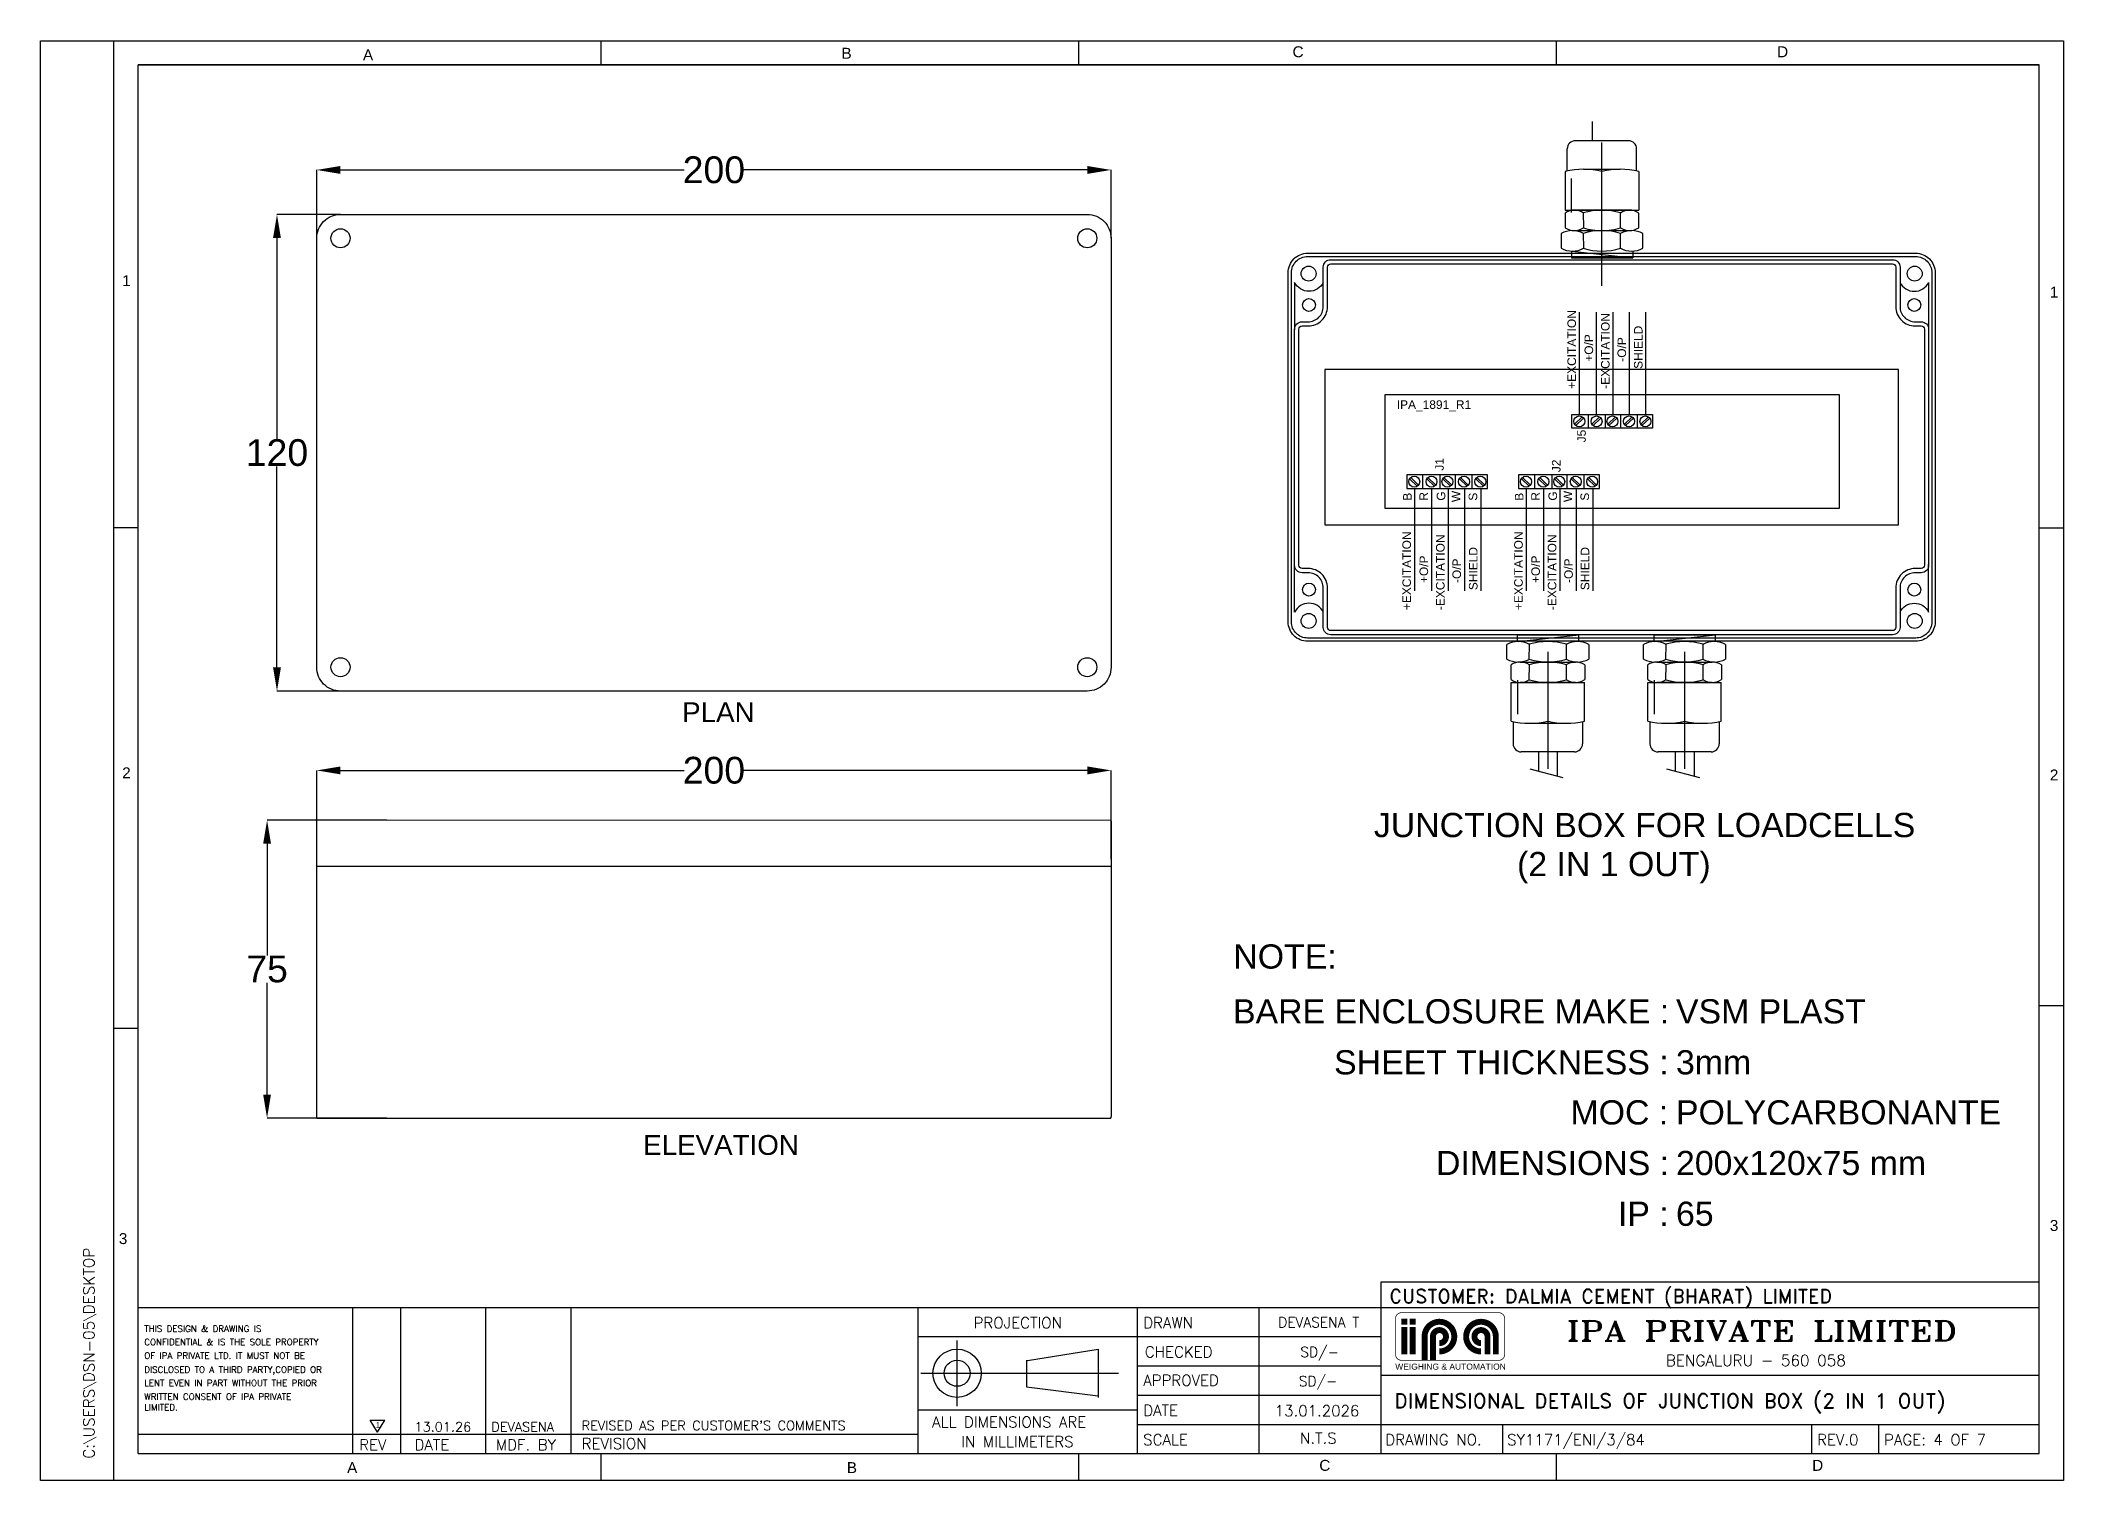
# Model space of a CAD drawing. Header units: inches. Extents: x 784 to 2184505, y 7 to 371504.
# Drawn here: x 543003 to 671514, y 102788 to 194290 of the extents above; entities that cross this region are included whole.
import ezdxf

# ---------------------------------------------------------------- set-up
doc = ezdxf.new("R2010")
doc.units = ezdxf.units.IN
doc.header["$MEASUREMENT"] = 0
doc.linetypes.add('ACAD_ISO02W100', pattern=[15, 12, -3])
doc.layers.add('Object', color=2, linetype='Continuous', lineweight=30)
doc.layers.add('SHEET', color=10, linetype='Continuous')
doc.styles.add('ROMANC', font='romanc.shx', dxfattribs={"height": 5})
doc.styles.add('ROMAND', font='romand', dxfattribs={"height": 3})
doc.styles.add('ROMANS', font='romans')
doc.styles.add('ROMANT', font='romant', dxfattribs={"width": 1.3, "height": 4})
doc.styles.get("Standard").update_dxf_attribs({"font": 'arial.ttf'})
doc.dimstyles.get("Standard").update_dxf_attribs({"dimtxt": 0.18, "dimasz": 0.18, "dimexe": 0.18, "dimexo": 0.0625, "dimgap": 0.09, "dimtad": 0, "dimtih": 1, "dimtoh": 1, "dimdec": 4, "dimzin": 0, "dimdsep": 46, "dimtxsty": 'Standard', "dimcen": 0.09, "dimadec": 0, "dimazin": 0, "dimtfac": 1, "dimtdec": 4, "dimtofl": 0, "dimtmove": 0, "dimatfit": 3, "dimfxl": 1, "dimtolj": 1, "dimtzin": 0, "dimarcsym": 0})

msp = doc.modelspace()

# ---------------------------------------------------------------- texts
for s, height, p in [('+EXCITATION', 543.2762308, (640543.75313, 172155.58396, 6066.45786)), ('-EXCITATION', 543.2762308, (642677.864, 172155.58396, 6066.45786)), ('SHIELD', 543.276231, (644770.18219, 173423.2285, 6066.45786)), ('+O/P', 543.276231, (641631.70491, 173875.95869, 6066.45786)), ('-O/P', 543.276231, (643724.02309, 173875.95869, 6066.45786)), ('J5', 543.276231, (641165.89127, 168753.78023, 6066.45786)), ('J1', 543.276231, (632142.60001, 166955.69846, 6066.45786)), ('J2', 543.276231, (639559.65971, 166857.35755, 6066.45786)), ('B', 543.27623, (630104.69772, 165048.28949, 6066.45786)), ('R', 543.27623, (631139.4876, 165048.28949, 6066.45786)), ('G', 543.27623, (632239.17466, 165048.28949, 6066.45786)), ('W', 543.27623, (633197.87572, 164957.74345, 6066.45786)), ('S', 543.27623, (634269.36716, 165048.28949, 6066.45786)), ('B', 543.27623, (637205.80726, 165048.28949, 6066.45786)), ('R', 543.27623, (638240.59713, 165048.28949, 6066.45786)), ('G', 543.27623, (639340.28419, 165048.28949, 6066.45786)), ('W', 543.27623, (640298.98525, 164957.74345, 6066.45786)), ('S', 543.27623, (641370.4767, 165048.28949, 6066.45786)), ('+EXCITATION', 543.2762308, (630060.32147, 158094.79325, 6066.45786)), ('-EXCITATION', 543.2762308, (632194.43234, 158094.79325, 6066.45786)), ('SHIELD', 543.276231, (634286.75053, 159362.43779, 6066.45786)), ('+EXCITATION', 543.2762308, (637161.431, 158094.79325, 6066.45786)), ('-EXCITATION', 543.2762308, (639295.54188, 158094.79325, 6066.45786)), ('SHIELD', 543.276231, (641387.86006, 159362.43779, 6066.45786)), ('+O/P', 543.276231, (631148.27325, 159815.16798, 6066.45786)), ('-O/P', 543.276231, (633240.59143, 159815.16798, 6066.45786)), ('+O/P', 543.276231, (638249.38278, 159815.16798, 6066.45786)), ('-O/P', 543.276231, (640341.70097, 159815.16798, 6066.45786))]:
    msp.add_text(s, height=height, rotation=90).set_placement(p)
msp.add_text('IPA_1891_R1', height=543.2762308).set_placement((629158.42812, 170880.74379, 12132.91572))
at = {"lineweight": 13}
for s, height, p in [('JUNCTION BOX FOR LOADCELLS', 1538.5292977, (627704.25148, 143668.36124, 6066.45786)), ('(2 IN 1 OUT)', 1538.5292977, (636800.41765, 141190.48672, 6066.45786)), ('NOTE:', 1538.529298, (618775.84599, 135316.73915, 6066.45786)), ('BARE ENCLOSURE MAKE : ', 1538.5292977, (618755.74654, 131832.83362, 6066.45786)), ('VSM PLAST', 1538.529298, (646894.98354, 131832.83362, 6066.45786)), ('SHEET THICKNESS :', 1538.5292977, (625176.40577, 128594.58809, 6066.45786)), ('3mm', 1538.529298, (646894.98354, 128594.58809, 6066.45786)), ('MOC :', 1538.529298, (640195.1652, 125412.17438, 6066.45786)), ('POLYCARBONANTE', 1538.5292977, (646894.98354, 125412.17438, 6066.45786)), ('DIMENSIONS :', 1538.5292977, (631652.89683, 122196.26158, 6066.45786)), ('200x120x75 mm', 1538.5292977, (646894.98354, 122196.26158, 6066.45786)), ('IP :', 1538.529298, (643210.08345, 118971.97401, 6066.45786)), ('65', 1538.529298, (646894.98354, 118971.97401, 6066.45786))]:
    msp.add_text(s, height=height, dxfattribs=at).set_placement(p)
at = {"color": 0}
for s, height, style, p in [('CUSTOMER: DALMIA CEMENT (BHARAT) LIMITED', 891.4686096, 'ROMAND', (628689.13816, 114053.89302, 9781.55083)), ('PROJECTION', 696.694092, 'ROMAND', (602275.81049, 112464.21941, 12132.91572)), ('DRAWN', 696.694092, 'ROMAND', (613053.89469, 112464.21941, 12132.91572)), ('DEVASENA T', 643.056664, 'ROMAND', (621626.53435, 112523.43066, 12132.91572)), ('THIS DESIGN & DRAWING IS', 403.693172, 'ROMANC', (549595.73227, 112231.64423, 12132.91572)), ('CONFIDENTIAL & IS THE SOLE PROPERTY', 403.693172, 'ROMANC', (549595.73227, 111382.85346, 12132.91572)), ('OF IPA PRIVATE LTD. IT MUST NOT BE ', 403.693172, 'ROMANC', (549595.73227, 110523.71158, 12132.91572)), ('CHECKED', 696.694092, 'ROMAND', (613159.01626, 110615.24661, 12132.91572)), ('SD/-', 643.056664, 'ROMAND', (623033.07827, 110636.68323, 12132.91572)), ('DISCLOSED TO A THIRD PARTY,COPIED OR', 403.693172, 'ROMANC', (549595.73227, 109633.51638, 12132.91572)), ('APPROVED', 696.694092, 'ROMAND', (613053.89469, 108809.34927, 12132.91572)), ('SD/-', 643.056664, 'ROMAND', (622934.40924, 108783.99626, 12132.91572)), ('WRITTEN CONSENT OF IPA PRIVATE ', 403.693172, 'ROMANC', (549595.73227, 107915.23262, 12132.91572)), ('LENT EVEN IN PART WITHOUT THE PRIOR ', 403.693172, 'ROMANC', (549595.73227, 108784.72561, 12132.91572)), ('DIMENSIONAL DETAILS OF JUNCTION BOX (2 IN 1 OUT)', 938.3880101, 'ROMAND', (628999.85761, 107389.21242, 12015.34748)), ('LIMITED.', 403.693172, 'ROMANC', (549595.73227, 107244.69967, 12132.91572)), ('ALL DIMENSIONS ARE ', 696.6940917, 'ROMAND', (599641.6646, 106161.05318, 12132.91572)), ('DATE', 696.694092, 'ROMAND', (613053.89469, 106895.10573, 12132.91572)), ('13.01.2026', 697.03662, 'ROMAND', (621406.07379, 106870.51931, 12132.91572)), ('REV', 696.694092, 'ROMAND', (563247.87456, 104710.48299, 12132.91572)), ('DATE', 696.694092, 'ROMAND', (566763.05057, 104710.48299, 12132.91572)), ('13.01.26', 600, 'ROMAND', (566763.05057, 105904.56735, 12132.91572)), ('DEVASENA', 600, 'ROMAND', (571642.65735, 105904.56735, 12132.91572)), ('MDF. BY', 696.694092, 'ROMAND', (571929.69686, 104710.48299, 12132.91572)), ("REVISED AS PER CUSTOMER'S COMMENTS", 600, 'ROMAND', (577382.5595, 105980.76294, 12132.91572)), ('REVISION', 696.694092, 'ROMAND', (577382.5595, 104786.67858, 12132.91572)), ('IN MILLIMETERS', 696.6940917, 'ROMAND', (601493.16952, 104912.1286, 12132.91572)), ('SCALE', 696.694092, 'ROMAND', (613053.89469, 105033.57115, 12132.91572)), ('N.T.S', 696.694092, 'ROMAND', (623011.68965, 105131.93335, 12132.91572)), ('DRAWING NO.', 696.6940917, 'ROMAND', (628429.43556, 105032.81576, 12132.91572)), ('SY1171/ENI/3/84', 696.6940917, 'ROMAND', (636170.48102, 105032.81576, 12132.91572)), ('REV.0', 696.694092, 'ROMAND', (655862.20941, 105032.81576, 12132.91572)), ('PAGE: 4 OF 7', 696.6940917, 'ROMAND', (660112.04713, 105032.81576, 12132.91572))]:
    msp.add_text(s, height=height, dxfattribs=dict(at, style=style)).set_placement(p)
at = {"color": 4, "style": 'ROMANT', "width": 1.3}
msp.add_text('IPA PRIVATE LIMITED', height=1258.2536029, dxfattribs=at).set_placement((639945.35675, 111672.49081, 424861.84625))
at = {"color": 4, "style": 'ROMAND'}
msp.add_text('BENGALURU - 560 058', height=707.7676516, dxfattribs=at).set_placement((646249.67973, 110064.65234, 424861.84625))
at = {"layer": 'Object', "linetype": 'Continuous', "lineweight": 20}
for s, p in [('PLAN', (583763.77318, 150979.62469, 6066.45786)), ('ELEVATION', (581287.46945, 123480.12131, 6066.45786))]:
    msp.add_text(s, height=1261.626229, dxfattribs=at).set_placement(p)
at = {"layer": 'Object', "color": 7, "insert": (625325.8997, 110219.53637), "char_height": 385.1902062, "width": 14498.5023624, "attachment_point": 1, "style": 'ROMANS'}
msp.add_mtext('\\pxqc;{\\fArial|b0|i0|c0|p0;\\C4;WEIGHING & AUTOMATION}', dxfattribs=at)
at = {"layer": 'SHEET', "color": 0, "linetype": 'Continuous'}
for s, height, p in [('A', 696.69409, (563488.25063, 193027.87012, 12132.91572)), ('B', 696.69409, (593884.022, 193124.57717, 12132.91572)), ('C', 696.69409, (622537.3608, 193221.28444, 12132.91572)), ('D', 696.69409, (653320.33944, 193221.28444, 12132.91572)), ('1', 696.69409, (548190.29954, 178679.01395, 12132.91572)), ('1', 696.69409, (670642.72248, 177952.35082, 12132.91572)), ('2', 696.69409, (548190.29954, 147406.75106, 12132.91572)), ('2', 696.69409, (670642.72248, 147270.13033, 12132.91572)), ('3', 696.69409, (547980.21339, 117813.53564, 12132.91572)), ('3', 696.69409, (670642.72248, 118647.1194, 12132.91572)), ('1', 350, (564304.40168, 106149.59631, 12132.91572)), ('C', 696.69409, (624235.9021, 103405.4061, 12132.91572)), ('D', 696.69409, (655545.85957, 103405.40566, 12132.91572)), ('A', 696.69409, (562481.7008, 103261.26125, 12132.91572)), ('B', 696.69409, (594224.5146, 103261.26125, 12132.91572))]:
    msp.add_text(s, height=height, dxfattribs=at).set_placement(p)
at = {"layer": 'SHEET', "color": 124, "linetype": 'Continuous', "style": 'ROMAND'}
msp.add_text('C:\\USERS\\DSN-05\\DESKTOP', height=704.430188, rotation=90, dxfattribs=at).set_placement((546431.78402, 104176.97022, 12132.91572))

# ---------------------------------------------------------------- blocks, each defined once
blk = doc.blocks.new('*D63')
at = {"color": 0, "lineweight": -2}
for p, q in [((560548, 181717), (560548, 186063)), ((611013, 181717), (611013, 186063))]:
    blk.add_line(p, q, dxfattribs=at)
at = {"color": 0}
for p, q in [((562048, 186062), (583891, 186062)), ((609513, 186062), (587670, 186062))]:
    blk.add_line(p, q, dxfattribs=at)
for points in [[(562048, 186312), (562048, 185812), (560548, 186062)], [(609513, 185812), (609513, 186312), (611013, 186062)]]:
    blk.add_solid(points, dxfattribs=at)
at = {"layer": 'Defpoints', "color": 0}
for p in [(611013, 186062), (560548, 181717), (611013, 181717)]:
    blk.add_point(p, dxfattribs=at)
at = {"color": 0, "lineweight": 13, "insert": (585781, 186062), "char_height": 1700, "attachment_point": 5}
blk.add_mtext('\\A1;200', dxfattribs=at)
blk = doc.blocks.new('*D64')
at = {"color": 0, "lineweight": -2}
for p, q in [((562062, 183231), (558028, 183231)), ((562062, 152952), (558028, 152952))]:
    blk.add_line(p, q, dxfattribs=at)
at = {"color": 0}
for p, q in [((558028, 181731), (558028, 168960)), ((558028, 154452), (558028, 167224))]:
    blk.add_line(p, q, dxfattribs=at)
for points in [[(558278, 181731), (557778, 181731), (558028, 183231)], [(557778, 154452), (558278, 154452), (558028, 152952)]]:
    blk.add_solid(points, dxfattribs=at)
at = {"layer": 'Defpoints', "color": 0}
for p in [(562062, 183231), (558028, 152952), (562062, 152952)]:
    blk.add_point(p, dxfattribs=at)
at = {"color": 0, "lineweight": 13, "insert": (558028, 168092), "char_height": 1700, "attachment_point": 5}
blk.add_mtext('\\A1;120', dxfattribs=at)
blk = doc.blocks.new('*D65')
at = {"color": 0, "lineweight": -2}
for p, q in [((560548, 142274), (560548, 147909)), ((611013, 142274), (611013, 147909))]:
    blk.add_line(p, q, dxfattribs=at)
at = {"color": 0}
for p, q in [((562048, 147909), (583891, 147909)), ((609513, 147909), (587670, 147909))]:
    blk.add_line(p, q, dxfattribs=at)
for points in [[(562048, 148159), (562048, 147659), (560548, 147909)], [(609513, 147659), (609513, 148159), (611013, 147909)]]:
    blk.add_solid(points, dxfattribs=at)
at = {"layer": 'Defpoints', "color": 0}
for p in [(611013, 147909), (560548, 142274), (611013, 142274)]:
    blk.add_point(p, dxfattribs=at)
at = {"color": 0, "lineweight": 13, "insert": (585781, 147909), "char_height": 1700, "attachment_point": 5}
blk.add_mtext('\\A1;200', dxfattribs=at)
blk = doc.blocks.new('*D66')
at = {"color": 0, "lineweight": -2}
for p, q in [((565000, 144747), (557396, 144747)), ((565000, 125817), (557396, 125817))]:
    blk.add_line(p, q, dxfattribs=at)
at = {"color": 0}
for p, q in [((557397, 143247), (557397, 136147)), ((557397, 127317), (557397, 134417))]:
    blk.add_line(p, q, dxfattribs=at)
for points in [[(557647, 143247), (557147, 143247), (557397, 144747)], [(557147, 127317), (557647, 127317), (557397, 125817)]]:
    blk.add_solid(points, dxfattribs=at)
at = {"layer": 'Defpoints', "color": 0}
for p in [(565000, 144747), (557397, 125817), (565000, 125817)]:
    blk.add_point(p, dxfattribs=at)
at = {"color": 0, "lineweight": 13, "insert": (557397, 135282), "char_height": 1700, "attachment_point": 5}
blk.add_mtext('\\A1;75', dxfattribs=at)

# ---------------------------------------------------------------- dimensions: what is measured, and where the dimension line sits
at = {"lineweight": 13}
dim = msp.add_linear_dim(base=(611013.21302, 186062.35647, 6066.45786), p1=(560548.16386, 181717.32358, 6066.45786), p2=(611013.21302, 181717.32358, 6066.45786), text='200', dimstyle='Standard', override={"dimscale": 2, "dimtxt": 850, "dimasz": 750, "dimlwd": 65535}, dxfattribs=at)
dim.commit()
dim.dimension.update_dxf_attribs({"geometry": '*D63', "text_midpoint": (585780.68844, 186062.35647, 6066.45786), "dimtype": 160})
dim = msp.add_linear_dim(base=(558027.95839, 152952.24556, 6066.45786), p1=(562062.11533, 183231.27506, 6066.45786), p2=(562062.11533, 152952.24556, 6066.45786), angle=90, text='120', dimstyle='Standard', override={"dimscale": 2, "dimtxt": 850, "dimasz": 750, "dimlwd": 65535}, dxfattribs=at)
dim.commit()
dim.dimension.update_dxf_attribs({"geometry": '*D64', "text_midpoint": (558027.95839, 168091.76031, 6066.45786), "dimtype": 160})
dim = msp.add_linear_dim(base=(611013.21302, 147908.77308, 6066.45786), p1=(560548.16386, 142273.84238, 6066.45786), p2=(611013.21302, 142273.84238, 6066.45786), text='200', dimstyle='Standard', override={"dimscale": 2, "dimtxt": 850, "dimasz": 750, "dimlwd": 65535}, dxfattribs=at)
dim.commit()
dim.dimension.update_dxf_attribs({"geometry": '*D65', "text_midpoint": (585780.68844, 147908.77308, 6066.45786)})
dim = msp.add_linear_dim(base=(557396.56427, 125816.66196, 6066.45786), p1=(564999.62874, 144747.34746, 6066.45786), p2=(564999.62874, 125816.66196, 6066.45786), angle=90, text='75', dimstyle='Standard', override={"dimscale": 2, "dimtxt": 850, "dimasz": 750, "dimlwd": 65535}, dxfattribs=at)
dim.commit()
dim.dimension.update_dxf_attribs({"geometry": '*D66', "text_midpoint": (557396.56427, 135282.00471, 6066.45786)})

# ---------------------------------------------------------------- linework, layer by layer
at = {"color": 7, "linetype": 'ACAD_ISO02W100'}
for p, q in [((641590.75208, 187918.65546, 16793097.52111), (641590.75208, 189138.13504, 16793097.52111)), ((638755.68165, 155440.17867, 6066.45786), (638755.68165, 148016.22239, 6066.45786)), ((647440.14669, 155440.17867, 6066.45786), (647440.14669, 148016.22239, 6066.45786)), ((638154.37302, 149086.26683, 6066.45786), (638154.37302, 147866.78725, 6066.45786)), ((639356.99029, 149086.26683, 6066.45786), (639356.99029, 147557.77422, 6066.45786)), ((646838.83806, 149086.26683, 6066.45786), (646838.83806, 147866.78725, 6066.45786)), ((648041.45533, 149086.26683, 6066.45786), (648041.45533, 147557.77422, 6066.45786))]:
    msp.add_line(p, q, dxfattribs=at)
at = {"color": 7}
for p, q in [((643877.78215, 187918.65546, 16793097.52111), (640506.33927, 187918.65546, 16793097.52111)), ((642192.06071, 178701.32639, 16793097.52111), (642192.06071, 187805.33977, 16793097.52111)), ((639987.60745, 186000.89772, 16793097.52111), (639987.60745, 187399.92364, 16793097.52111)), ((644396.51397, 186000.89772, 16793097.52111), (644396.51397, 187399.92364, 16793097.52111)), ((639857.9245, 185973.41114, 16793097.52111), (639857.9245, 183508.17452, 16793097.52111)), ((639857.9245, 185973.41114, 16793097.52111), (639857.9245, 183508.17452, 16793097.52111)), ((640258.48785, 183354.53415, 16793097.52111), (640258.48785, 185524.35437, 16793097.52111)), ((641024.91412, 186103.09409, 16793097.52111), (643359.2073, 186103.09409, 16793097.52111)), ((641024.91412, 186103.09409, 16793097.52111), (643359.2073, 186103.09409, 16793097.52111)), ((644526.19692, 185973.41114, 16793097.52111), (644526.19692, 183508.17452, 16793097.52111)), ((644526.19692, 185973.41114, 16793097.52111), (644526.19692, 183508.17452, 16793097.52111)), ((639852.43755, 183322.26968, 16793097.52111), (639852.43755, 182393.6965, 16793097.52111)), ((639857.9245, 183508.17452, 16793097.52111), (644526.19692, 183508.17452, 16793097.52111)), ((639857.9245, 183508.17452, 16793097.52111), (644526.19692, 183508.17452, 16793097.52111)), ((642192.06071, 183508.17452, 16793097.52111), (640437.34334, 183508.17452, 16793097.52111)), ((641008.8441, 183331.58737, 16793097.52111), (641022.24913, 182393.6965, 16793097.52111)), ((643946.77808, 183508.17452, 16793097.52111), (642192.06071, 183508.17452, 16793097.52111)), ((643361.87229, 182380.31176, 16793097.52111), (643361.87229, 183335.65442, 16793097.52111)), ((644531.68387, 182393.6965, 16793097.52111), (644531.68387, 183322.26968, 16793097.52111)), ((639593.07164, 182021.88681, 16793097.52111), (639593.07164, 181093.31364, 16793097.52111)), ((640437.34334, 182207.79166, 16793097.52111), (643946.77808, 182207.79166, 16793097.52111)), ((641008.8441, 182031.2045, 16793097.52111), (641022.24913, 181093.31364, 16793097.52111)), ((643361.87229, 181079.92889, 16793097.52111), (643361.87229, 182035.27156, 16793097.52111)), ((644791.04978, 181093.31364, 16793097.52111), (644791.04978, 182021.88681, 16793097.52111)), ((640258.48785, 180923.3218, 16793097.52111), (640258.48785, 180479.75619, 16793097.52111)), ((640258.48785, 180479.75619, 16793097.52111), (644154.33056, 180479.75619, 16793097.52111)), ((640307.66038, 180907.4088, 16793097.52111), (644154.33056, 180479.75619, 16793097.52111)), ((644154.33056, 180909.47788, 16793097.52111), (644154.33056, 180479.75619, 16793097.52111)), ((636156.69259, 154983.03548, 6066.45786), (636156.69259, 155911.60865, 6066.45786)), ((636822.1088, 156081.60049, 6066.45786), (636822.1088, 156525.1661, 6066.45786)), ((636822.1088, 156525.1661, 6066.45786), (640717.9515, 156525.1661, 6066.45786)), ((636871.28133, 156097.5135, 6066.45786), (640717.9515, 156525.1661, 6066.45786)), ((637572.46504, 154973.71779, 6066.45786), (637585.87007, 155911.60865, 6066.45786)), ((639925.49323, 155924.9934, 6066.45786), (639925.49323, 154969.65073, 6066.45786)), ((640717.9515, 156095.44441, 6066.45786), (640717.9515, 156525.1661, 6066.45786)), ((641354.67072, 155911.60865, 6066.45786), (641354.67072, 154983.03548, 6066.45786)), ((644841.15763, 154983.03548, 6066.45786), (644841.15763, 155911.60865, 6066.45786)), ((645506.57384, 156081.60049, 6066.45786), (645506.57384, 156525.1661, 6066.45786)), ((645506.57384, 156525.1661, 6066.45786), (649402.41654, 156525.1661, 6066.45786)), ((645555.74637, 156097.5135, 6066.45786), (649402.41654, 156525.1661, 6066.45786)), ((646256.93009, 154973.71779, 6066.45786), (646270.33512, 155911.60865, 6066.45786)), ((648609.95827, 155924.9934, 6066.45786), (648609.95827, 154969.65073, 6066.45786)), ((649402.41654, 156095.44441, 6066.45786), (649402.41654, 156525.1661, 6066.45786)), ((650039.13576, 155911.60865, 6066.45786), (650039.13576, 154983.03548, 6066.45786)), ((636416.0585, 153682.65262, 6066.45786), (636416.0585, 154611.22579, 6066.45786)), ((637000.96429, 154797.13063, 6066.45786), (640510.39902, 154797.13063, 6066.45786)), ((637000.96429, 154797.13063, 6066.45786), (640510.39902, 154797.13063, 6066.45786)), ((637000.96429, 154797.13063, 6066.45786), (640510.39902, 154797.13063, 6066.45786)), ((637000.96429, 154797.13063, 6066.45786), (640510.39902, 154797.13063, 6066.45786)), ((637572.46504, 153673.33493, 6066.45786), (637585.87007, 154611.22579, 6066.45786)), ((639925.49323, 154624.61054, 6066.45786), (639925.49323, 153669.26787, 6066.45786)), ((641095.30481, 154611.22579, 6066.45786), (641095.30481, 153682.65262, 6066.45786)), ((645100.52354, 153682.65262, 6066.45786), (645100.52354, 154611.22579, 6066.45786)), ((645685.42933, 154797.13063, 6066.45786), (649194.86406, 154797.13063, 6066.45786)), ((645685.42933, 154797.13063, 6066.45786), (649194.86406, 154797.13063, 6066.45786)), ((645685.42933, 154797.13063, 6066.45786), (649194.86406, 154797.13063, 6066.45786)), ((645685.42933, 154797.13063, 6066.45786), (649194.86406, 154797.13063, 6066.45786)), ((646256.93009, 153673.33493, 6066.45786), (646270.33512, 154611.22579, 6066.45786)), ((648609.95827, 154624.61054, 6066.45786), (648609.95827, 153669.26787, 6066.45786)), ((649779.76985, 154611.22579, 6066.45786), (649779.76985, 153682.65262, 6066.45786)), ((636421.54544, 151031.51115, 6066.45786), (636421.54544, 153496.74777, 6066.45786)), ((636421.54544, 151031.51115, 6066.45786), (636421.54544, 153496.74777, 6066.45786)), ((636421.54544, 153496.74777, 6066.45786), (641089.81787, 153496.74777, 6066.45786)), ((636421.54544, 153496.74777, 6066.45786), (641089.81787, 153496.74777, 6066.45786)), ((636822.1088, 153650.38814, 6066.45786), (636822.1088, 151480.56792, 6066.45786)), ((638755.68165, 153496.74777, 6066.45786), (637000.96429, 153496.74777, 6066.45786)), ((640510.39902, 153496.74777, 6066.45786), (638755.68165, 153496.74777, 6066.45786)), ((641089.81787, 151031.51115, 6066.45786), (641089.81787, 153496.74777, 6066.45786)), ((641089.81787, 151031.51115, 6066.45786), (641089.81787, 153496.74777, 6066.45786)), ((645106.01048, 151031.51115, 6066.45786), (645106.01048, 153496.74777, 6066.45786)), ((645106.01048, 151031.51115, 6066.45786), (645106.01048, 153496.74777, 6066.45786)), ((645106.01048, 153496.74777, 6066.45786), (649774.28291, 153496.74777, 6066.45786)), ((645106.01048, 153496.74777, 6066.45786), (649774.28291, 153496.74777, 6066.45786)), ((645506.57384, 153650.38814, 6066.45786), (645506.57384, 151480.56792, 6066.45786)), ((647440.14669, 153496.74777, 6066.45786), (645685.42933, 153496.74777, 6066.45786)), ((649194.86406, 153496.74777, 6066.45786), (647440.14669, 153496.74777, 6066.45786)), ((649774.28291, 151031.51115, 6066.45786), (649774.28291, 153496.74777, 6066.45786)), ((649774.28291, 151031.51115, 6066.45786), (649774.28291, 153496.74777, 6066.45786)), ((636551.2284, 151004.02457, 6066.45786), (636551.2284, 149604.99865, 6066.45786)), ((637588.53506, 150901.8282, 6066.45786), (639922.82825, 150901.8282, 6066.45786)), ((637588.53506, 150901.8282, 6066.45786), (639922.82825, 150901.8282, 6066.45786)), ((640960.13491, 151004.02457, 6066.45786), (640960.13491, 149604.99865, 6066.45786)), ((645235.69344, 151004.02457, 6066.45786), (645235.69344, 149604.99865, 6066.45786)), ((646273.0001, 150901.8282, 6066.45786), (648607.29329, 150901.8282, 6066.45786)), ((646273.0001, 150901.8282, 6066.45786), (648607.29329, 150901.8282, 6066.45786)), ((649644.59996, 151004.02457, 6066.45786), (649644.59996, 149604.99865, 6066.45786)), ((640441.4031, 149086.26683, 6066.45786), (637069.96022, 149086.26683, 6066.45786)), ((649125.86814, 149086.26683, 6066.45786), (645754.42526, 149086.26683, 6066.45786)), ((637609.95155, 148006.67659, 6066.45786), (639714.52867, 147465.90457, 6066.45786)), ((646294.41659, 148006.67659, 6066.45786), (648398.99371, 147465.90457, 6066.45786))]:
    msp.add_line(p, q, dxfattribs=at)
for p, q in [((640763.69636, 170518.5347, 6066.45786), (640763.69636, 177017.38773, 6066.45786)), ((641851.64813, 170518.5347, 6066.45786), (641851.64813, 177017.38773, 6066.45786)), ((642897.80723, 170518.5347, 6066.45786), (642897.80723, 177017.38773, 6066.45786)), ((643943.96632, 170518.5347, 6066.45786), (643943.96632, 177017.38773, 6066.45786)), ((644990.12541, 170518.5347, 6066.45786), (644990.12541, 177017.38773, 6066.45786)), ((628414.50878, 164555.80811, 6066.45786), (628414.50878, 171784.95537, 6066.45786)), ((628414.50878, 171784.95537, 6066.45786), (657271.20422, 171784.95537, 6066.45786)), ((657271.20422, 171784.95537, 6066.45786), (657271.20422, 164555.80811, 6066.45786)), ((640272.07904, 170518.5347, 6066.45786), (645413.63396, 170518.5347, 6066.45786)), ((640272.07904, 169653.15381, 6066.45786), (640272.07904, 170518.5347, 6066.45786)), ((645413.63396, 169653.15381, 6066.45786), (640272.07904, 169653.15381, 6066.45786)), ((640944.67224, 170375.19718, 6066.45786), (640456.68877, 169899.75956, 6066.45786)), ((641027.58382, 170298.77838, 6066.45786), (640530.92265, 169814.88615, 6066.45786)), ((641306.86892, 170518.5347, 6066.45786), (641306.86892, 169653.15381, 6066.45786)), ((642039.76962, 170375.19718, 6066.45786), (641551.78615, 169899.75956, 6066.45786)), ((642122.6812, 170298.77838, 6066.45786), (641626.02003, 169814.88615, 6066.45786)), ((642406.55597, 170518.5347, 6066.45786), (642406.55597, 169653.15381, 6066.45786)), ((643051.69826, 170375.19718, 6066.45786), (642563.71479, 169899.75956, 6066.45786)), ((643134.60984, 170298.77838, 6066.45786), (642637.94867, 169814.88615, 6066.45786)), ((643365.25704, 170518.5347, 6066.45786), (643365.25704, 169653.15381, 6066.45786)), ((644105.20863, 170375.19718, 6066.45786), (643617.22516, 169899.75956, 6066.45786)), ((644188.1202, 170298.77838, 6066.45786), (643691.45903, 169814.88615, 6066.45786)), ((644436.74848, 170518.5347, 6066.45786), (644436.74848, 169653.15381, 6066.45786)), ((645144.86018, 170375.19718, 6066.45786), (644656.87671, 169899.75956, 6066.45786)), ((645227.77175, 170298.77838, 6066.45786), (644731.11059, 169814.88615, 6066.45786)), ((645413.63396, 170518.5347, 6066.45786), (645413.63396, 169653.15381, 6066.45786)), ((634930.2023, 166687.60967, 6066.45786), (629788.64738, 166687.60967, 6066.45786)), ((629788.64738, 166687.60967, 6066.45786), (629788.64738, 165822.22878, 6066.45786)), ((629788.64738, 165822.22878, 6066.45786), (634930.2023, 165822.22878, 6066.45786)), ((630461.24058, 165965.56629, 6066.45786), (629973.25711, 166441.00392, 6066.45786)), ((630544.15216, 166041.9851, 6066.45786), (630047.49099, 166525.87732, 6066.45786)), ((630280.26469, 165822.22878, 6066.45786), (630280.26469, 159323.37575, 6066.45786)), ((630823.43726, 165822.22878, 6066.45786), (630823.43726, 166687.60967, 6066.45786)), ((631556.33796, 165965.56629, 6066.45786), (631068.35449, 166441.00392, 6066.45786)), ((631639.24954, 166041.9851, 6066.45786), (631142.58837, 166525.87732, 6066.45786)), ((631368.21647, 165822.22878, 6066.45786), (631368.21647, 159323.37575, 6066.45786)), ((631923.12431, 165822.22878, 6066.45786), (631923.12431, 166687.60967, 6066.45786)), ((632568.2666, 165965.56629, 6066.45786), (632080.28313, 166441.00392, 6066.45786)), ((632651.17818, 166041.9851, 6066.45786), (632154.51701, 166525.87732, 6066.45786)), ((632414.37557, 165822.22878, 6066.45786), (632414.37557, 159323.37575, 6066.45786)), ((632881.82538, 165822.22878, 6066.45786), (632881.82538, 166687.60967, 6066.45786)), ((633621.77697, 165965.56629, 6066.45786), (633133.7935, 166441.00392, 6066.45786)), ((633704.68854, 166041.9851, 6066.45786), (633208.02737, 166525.87732, 6066.45786)), ((633460.53466, 165822.22878, 6066.45786), (633460.53466, 159323.37575, 6066.45786)), ((633953.31682, 165822.22878, 6066.45786), (633953.31682, 166687.60967, 6066.45786)), ((634661.42852, 165965.56629, 6066.45786), (634173.44505, 166441.00392, 6066.45786)), ((634744.34009, 166041.9851, 6066.45786), (634247.67893, 166525.87732, 6066.45786)), ((634506.69375, 165822.22878, 6066.45786), (634506.69375, 159323.37575, 6066.45786)), ((634930.2023, 165822.22878, 6066.45786), (634930.2023, 166687.60967, 6066.45786)), ((642031.31183, 166687.60967, 6066.45786), (636889.75692, 166687.60967, 6066.45786)), ((636889.75692, 166687.60967, 6066.45786), (636889.75692, 165822.22878, 6066.45786)), ((636889.75692, 165822.22878, 6066.45786), (642031.31183, 165822.22878, 6066.45786)), ((637562.35012, 165965.56629, 6066.45786), (637074.36665, 166441.00392, 6066.45786)), ((637645.2617, 166041.9851, 6066.45786), (637148.60053, 166525.87732, 6066.45786)), ((637381.37423, 165822.22878, 6066.45786), (637381.37423, 159323.37575, 6066.45786)), ((637924.54679, 165822.22878, 6066.45786), (637924.54679, 166687.60967, 6066.45786)), ((638657.4475, 165965.56629, 6066.45786), (638169.46403, 166441.00392, 6066.45786)), ((638740.35908, 166041.9851, 6066.45786), (638243.69791, 166525.87732, 6066.45786)), ((638469.32601, 165822.22878, 6066.45786), (638469.32601, 159323.37575, 6066.45786)), ((639024.23385, 165822.22878, 6066.45786), (639024.23385, 166687.60967, 6066.45786)), ((639669.37614, 165965.56629, 6066.45786), (639181.39266, 166441.00392, 6066.45786)), ((639752.28771, 166041.9851, 6066.45786), (639255.62654, 166525.87732, 6066.45786)), ((639515.4851, 165822.22878, 6066.45786), (639515.4851, 159323.37575, 6066.45786)), ((639982.93491, 165822.22878, 6066.45786), (639982.93491, 166687.60967, 6066.45786)), ((640722.8865, 165965.56629, 6066.45786), (640234.90303, 166441.00392, 6066.45786)), ((640805.79808, 166041.9851, 6066.45786), (640309.13691, 166525.87732, 6066.45786)), ((640561.6442, 165822.22878, 6066.45786), (640561.6442, 159323.37575, 6066.45786)), ((641054.42636, 165822.22878, 6066.45786), (641054.42636, 166687.60967, 6066.45786)), ((641762.53805, 165965.56629, 6066.45786), (641274.55458, 166441.00392, 6066.45786)), ((641845.44963, 166041.9851, 6066.45786), (641348.78846, 166525.87732, 6066.45786)), ((641607.80329, 165822.22878, 6066.45786), (641607.80329, 159323.37575, 6066.45786)), ((642031.31183, 165822.22878, 6066.45786), (642031.31183, 166687.60967, 6066.45786)), ((657271.20422, 164555.80811, 6066.45786), (628414.50878, 164555.80811, 6066.45786)), ((560548.16386, 141826.26315, 6066.45786), (611013.21302, 141826.26315, 6066.45786)), ((560568.98033, 125816.66196, 6066.45786), (610992.39655, 125816.66196, 6066.45786)), ((563956.06878, 106631.56091), (564875.49221, 106631.56091)), ((564415.7805, 105857.89974), (563956.06878, 106631.56091)), ((564415.7805, 105857.89974), (564875.49221, 106631.56091))]:
    msp.add_line(p, q)
at = {"lineweight": 13}
msp.add_line((560561.35412, 144747.34746, 6066.45786), (611000.02276, 144747.34746, 6066.45786), dxfattribs=at)
at = {"color": 0}
for p, q in [((601230.15731, 107519.95324, 12132.91572), (601230.15731, 111687.68146, 12132.91572)), ((610188.16424, 111113.39918, 12132.91572), (605711.4579, 110394.15244, 12132.91572)), ((610188.04223, 111139.18754, 12132.91572), (610188.04223, 108071.23494, 12132.91572)), ((598931.55099, 109605.21124, 12132.91572), (611485.11213, 109605.21124, 12132.91572)), ((605648.72461, 110432.57455, 12132.91572), (605648.72461, 108733.84345, 12132.91572)), ((605648.72461, 108733.84345, 12132.91572), (610188.04223, 108173.90443, 12132.91572))]:
    msp.add_line(p, q, dxfattribs=at)
at = {"elevation": 6066.45786}
for points in [[(560548.16386, 168091.76031), (560548.16386, 181717.32358, -0.4142135624), (562062.11533, 183231.27506), (585780.68844, 183231.27506), (609499.26155, 183231.27506, -0.4142135624), (611013.21302, 181717.32358), (611013.21302, 168091.76031), (611013.21302, 154466.19703, -0.4142135624), (609499.26155, 152952.24556), (585780.68844, 152952.24556), (562062.11533, 152952.24556, -0.4142135624), (560548.16386, 154466.19703)], [(663355.18392, 168442.19325), (663355.18392, 157347.03004, -0.4142135624), (662122.38801, 156114.23413), (642808.5854, 156114.23413), (623494.78278, 156114.23413, -0.4142135624), (622261.98687, 157347.03004), (622261.98687, 168442.19325), (622261.98687, 179537.35645, -0.4142135624), (623494.78278, 180770.15237), (642808.5854, 180770.15237), (662122.38801, 180770.15237, -0.4142135624), (663355.18392, 179537.35645)], [(663149.71794, 168442.19325), (663149.71794, 157347.03004, -0.4142135624), (662122.38801, 156319.70012), (642808.5854, 156319.70012), (623494.78278, 156319.70012, -0.4142135624), (622467.45286, 157347.03004), (622467.45286, 168442.19325), (622467.45286, 179537.35645, -0.4142135624), (623494.78278, 180564.68638), (642808.5854, 180564.68638), (662122.38801, 180564.68638, -0.4142135624), (663149.71794, 179537.35645)], [(662944.25195, 168442.19325), (662944.25195, 160942.68479, -0.4142135624), (662471.68019, 160470.11302), (662091.56812, 160470.11302, 0.4142135624), (661125.87798, 159504.42289), (661125.87798, 156997.73787, -0.4142135624), (660653.30622, 156525.1661), (642808.5854, 156525.1661), (624963.86458, 156525.1661, -0.4142135624), (624491.29281, 156997.73787), (624491.29281, 159504.42289, 0.4142135624), (623525.60268, 160470.11302), (623145.49061, 160470.11302, -0.4142135624), (622672.91884, 160942.68479), (622672.91884, 168442.19325), (622672.91884, 175941.70171, -0.4142135624), (623145.49061, 176414.27348), (623525.60268, 176414.27348, 0.4142135624), (624491.29281, 177379.96361), (624491.29281, 179886.64863, -0.4142135624), (624963.86458, 180359.22039), (642808.5854, 180359.22039), (660653.30622, 180359.22039, -0.4142135624), (661125.87798, 179886.64863), (661125.87798, 177379.96361, 0.4142135624), (662091.56812, 176414.27348), (662471.68019, 176414.27348, -0.4142135624), (662944.25195, 175941.70171)], [(662677.14617, 168442.19325), (662677.14617, 160942.68479, -0.4142135624), (662471.68019, 160737.2188), (662091.56812, 160737.2188, 0.4142135624), (660858.7722, 159504.42289), (660858.7722, 156997.73787, -0.4142135624), (660653.30622, 156792.27188), (642808.5854, 156792.27188), (624963.86458, 156792.27188, -0.4142135624), (624758.39859, 156997.73787), (624758.39859, 159504.42289, 0.4142135624), (623525.60268, 160737.2188), (623145.49061, 160737.2188, -0.4142135624), (622940.02462, 160942.68479), (622940.02462, 168442.19325), (622940.02462, 175941.70171, -0.4142135624), (623145.49061, 176147.1677), (623525.60268, 176147.1677, 0.4142135624), (624758.39859, 177379.96361), (624758.39859, 179886.64863, -0.4142135624), (624963.86458, 180092.11461), (642808.5854, 180092.11461), (660653.30622, 180092.11461, -0.4142135624), (660858.7722, 179886.64863), (660858.7722, 177379.96361, 0.4142135624), (662091.56812, 176147.1677), (662471.68019, 176147.1677, -0.4142135624), (662677.14617, 175941.70171)]]:
    msp.add_lwpolyline(points, format="xyb", close=True, dxfattribs=at)
for points in [[(624491.29281, 178917.26102, -0.6243977657), (622672.91884, 178917.26102), (622672.91884, 175901.72553)], [(661125.87798, 178917.26102, 0.6243977657), (662944.25195, 178917.26102), (662944.25195, 175901.72553)], [(624491.29281, 157967.12548, 0.6243977657), (622672.91884, 157967.12548), (622672.91884, 160982.66097)], [(661125.87798, 157967.12548, -0.6243977657), (662944.25195, 157967.12548), (662944.25195, 160982.66097)], [(560569.69435, 125812.43742, -0.0422376891), (560548.16386, 126066.85576), (560548.16386, 142273.84238), (560548.16386, 144547.93617, -0.0330369195), (560561.35412, 144747.34746, -0.0330369195)], [(611000.02276, 144747.34746, -0.0330369195), (611013.21302, 144547.93617), (611013.21302, 142273.84238), (611013.21302, 126066.85576, -0.0422376891), (610991.68253, 125812.43742)]]:
    msp.add_lwpolyline(points, format="xyb", dxfattribs=at)
msp.add_lwpolyline([(624594.0258, 173373.3769), (624594.0258, 163511.0096), (661023.14499, 163511.0096), (661023.14499, 173373.3769)], close=True, dxfattribs=at)
for centre, radius in [((562062.11533, 181717.32358, 6066.45786), 605.58059), ((609499.26155, 181717.32358, 6066.45786), 605.58059), ((623556.42258, 179475.71666, 6066.45786), 472.57177), ((662060.74822, 179475.71666, 6066.45786), 472.57177), ((623582.10583, 177482.6966, 6066.45786), 410.93197), ((662035.06497, 177482.6966, 6066.45786), 410.93197), ((640752.87012, 170083.91158, 6066.45786), 348.76261), ((641847.9675, 170083.91158, 6066.45786), 348.76261), ((642859.89614, 170083.91158, 6066.45786), 348.76261), ((643913.40651, 170083.91158, 6066.45786), 348.76261), ((644953.05806, 170083.91158, 6066.45786), 348.76261), ((630269.43846, 166256.8519, 6066.45786), 348.76261), ((631364.53584, 166256.8519, 6066.45786), 348.76261), ((632376.46448, 166256.8519, 6066.45786), 348.76261), ((633429.97485, 166256.8519, 6066.45786), 348.76261), ((634469.6264, 166256.8519, 6066.45786), 348.76261), ((637370.548, 166256.8519, 6066.45786), 348.76261), ((638465.64538, 166256.8519, 6066.45786), 348.76261), ((639477.57401, 166256.8519, 6066.45786), 348.76261), ((640531.08438, 166256.8519, 6066.45786), 348.76261), ((641570.73593, 166256.8519, 6066.45786), 348.76261), ((623582.10583, 159401.6899, 6066.45786), 410.93197), ((662035.06497, 159401.6899, 6066.45786), 410.93197), ((623556.42258, 157408.66984, 6066.45786), 472.57177), ((662060.74822, 157408.66984, 6066.45786), 472.57177), ((562062.11533, 154466.19703, 6066.45786), 605.58059), ((609499.26155, 154466.19703, 6066.45786), 605.58059)]:
    msp.add_circle(centre, radius)
at = {"color": 0}
for radius in [1533.9763, 827.36331]:
    msp.add_circle((601230.15731, 109605.21124, 12132.91572), radius, dxfattribs=at)
at = {"color": 7}
for centre, radius, start, end in [((640506.33927, 187399.92364, 16793097.52111), 518.73182, 90, 180), ((643877.78215, 187399.92364, 16793097.52111), 518.73182, 0, 90), ((641024.9926, 180786.79933, 16793097.52111), 5316.29476, 77.3187705838, 102.6812294162), ((643359.12881, 180786.79933, 16793097.52111), 5316.29476, 77.3187705838, 102.6812294162), ((640437.34334, 182495.08798, 16793097.52111), 1013.08655, 54.7356103089, 125.2643896911), ((642192.06071, 179455.82834, 16793097.52111), 4052.34618, 73.023281164, 106.976718836), ((643946.77808, 182495.08798, 16793097.52111), 1013.08655, 54.7356103089, 125.2643896911), ((640307.66038, 180741.45632, 16793097.52111), 1466.33533, 60.8347795151, 119.1652204849), ((640437.34334, 183220.8782, 16793097.52111), 1013.08655, 234.7356103089, 305.2643896911), ((642192.06071, 186260.13784, 16793097.52111), 4052.34618, 253.023281164, 286.976718836), ((642192.06071, 178155.44548, 16793097.52111), 4052.34618, 73.023281164, 106.976718836), ((643946.77808, 183220.8782, 16793097.52111), 1013.08655, 234.7356103089, 305.2643896911), ((644076.46103, 180741.45632, 16793097.52111), 1466.33533, 60.8347795151, 119.1652204849), ((640307.66038, 182373.74413, 16793097.52111), 1466.33533, 240.8347795151, 299.1652204849), ((642192.06071, 184959.75498, 16793097.52111), 4052.34618, 253.023281164, 286.976718836), ((644076.46103, 182373.74413, 16793097.52111), 1466.33533, 240.8347795151, 299.1652204849), ((636871.28133, 154631.17816, 6066.45786), 1466.33533, 60.8347795151, 119.1652204729), ((638755.68165, 152045.16731, 6066.45786), 4052.34618, 73.023281164, 106.976718836), ((640640.08198, 154631.17816, 6066.45786), 1466.33533, 60.8347795151, 119.1652204729), ((645555.74637, 154631.17816, 6066.45786), 1466.33533, 60.8347795151, 119.1652204729), ((647440.14669, 152045.16731, 6066.45786), 4052.34618, 73.023281164, 106.976718836), ((649324.54702, 154631.17816, 6066.45786), 1466.33533, 60.8347795151, 119.1652204729), ((636871.28133, 156263.46597, 6066.45786), 1466.33533, 240.8347795151, 299.1652204849), ((637000.96429, 153784.04409, 6066.45786), 1013.08655, 54.7356103089, 125.2643896911), ((638755.68165, 158849.47681, 6066.45786), 4052.34618, 253.023281164, 286.976718836), ((638755.68165, 150744.78445, 6066.45786), 4052.34618, 73.023281164, 106.976718836), ((640640.08198, 156263.46597, 6066.45786), 1466.33533, 240.8347795151, 299.1652204849), ((640510.39902, 153784.04409, 6066.45786), 1013.08655, 54.7356103089, 125.2643896911), ((645555.74637, 156263.46597, 6066.45786), 1466.33533, 240.8347795151, 299.1652204849), ((645685.42933, 153784.04409, 6066.45786), 1013.08655, 54.7356103089, 125.2643896911), ((647440.14669, 158849.47681, 6066.45786), 4052.34618, 253.023281164, 286.976718836), ((647440.14669, 150744.78445, 6066.45786), 4052.34618, 73.023281164, 106.976718836), ((649324.54702, 156263.46597, 6066.45786), 1466.33533, 240.8347795151, 299.1652204849), ((649194.86406, 153784.04409, 6066.45786), 1013.08655, 54.7356103089, 125.2643896911), ((637000.96429, 154509.83432, 6066.45786), 1013.08655, 234.7356103089, 305.2643896911), ((638755.68165, 157549.09395, 6066.45786), 4052.34618, 253.023281164, 286.976718836), ((640510.39902, 154509.83432, 6066.45786), 1013.08655, 234.7356103089, 305.2643896911), ((645685.42933, 154509.83432, 6066.45786), 1013.08655, 234.7356103089, 305.2643896911), ((647440.14669, 157549.09395, 6066.45786), 4052.34618, 253.023281164, 286.976718836), ((649194.86406, 154509.83432, 6066.45786), 1013.08655, 234.7356103089, 305.2643896911), ((637588.61355, 156218.12296, 6066.45786), 5316.29476, 257.3187705838, 282.6812294162), ((639922.74976, 156218.12296, 6066.45786), 5316.29476, 257.3187705838, 282.6812294162), ((646273.07859, 156218.12296, 6066.45786), 5316.29476, 257.3187705838, 282.6812294162), ((648607.2148, 156218.12296, 6066.45786), 5316.29476, 257.3187705838, 282.6812294162), ((637069.96022, 149604.99865, 6066.45786), 518.73182, 180, 270), ((640441.4031, 149604.99865, 6066.45786), 518.73182, 270, 0), ((645754.42526, 149604.99865, 6066.45786), 518.73182, 180, 270), ((649125.86814, 149604.99865, 6066.45786), 518.73182, 270, 0)]:
    msp.add_arc(centre, radius, start, end, dxfattribs=at)
at = {"layer": 'SHEET', "color": 124, "linetype": 'Continuous', "true_color": 0x00a183}
for p, q in [((547657.06904, 102788.47582, 12132.91572), (547657.06904, 194269.90309, 12132.91572)), ((578621.25089, 192748.30624, 12132.91572), (578621.25089, 194289.66212, 12132.91572)), ((549205.27813, 192748.30624, 12132.91572), (669965.58737, 192748.30624, 12132.91572)), ((549205.27813, 192748.30624, 12132.91572), (669965.58737, 192748.30624, 12132.91572)), ((549205.27813, 192748.30624, 12132.91572), (669965.58737, 192748.30624, 12132.91572)), ((669965.58737, 192748.30624, 12132.91572), (549205.27813, 192748.30624, 12132.91572)), ((549205.27813, 104500.38795, 12132.91572), (549205.27813, 192748.30624, 12132.91572)), ((669965.58737, 104500.38795, 12132.91572), (669965.58737, 192748.30624, 12132.91572)), ((671504.01574, 132960.8238, 12132.91572), (669965.58737, 132961.06923, 12132.91572)), ((628163.94186, 113789.64251, 12132.91572), (628163.94186, 115406.58465, 12132.91572)), ((628163.94186, 115406.58465, 12132.91572), (669965.58737, 115406.58465, 12132.91572)), ((549205.27813, 113789.64251, 12132.91572), (669965.58737, 113789.64251, 12132.91572)), ((549205.27813, 113789.64251, 12132.91572), (669965.58737, 113789.64251, 12132.91572)), ((562824.86092, 113789.64251, 12132.91572), (562824.86092, 104500.38795, 12132.91572)), ((565896.44981, 104488.31125, 12132.91572), (565896.44981, 113777.56581, 12132.91572)), ((571302.58491, 104500.38795, 12132.91572), (571302.58491, 113789.64251, 12132.91572)), ((576708.72001, 104500.38795, 12132.91572), (576708.72001, 113789.64251, 12132.91572)), ((598747.9691, 104500.38795, 12132.91572), (598747.9691, 113789.64251, 12132.91572)), ((612681.85093, 104500.38795, 12132.91572), (612681.85093, 113789.64251, 12132.91572)), ((620422.8964, 104500.38795, 12132.91572), (620422.8964, 113789.64251, 12132.91572)), ((628163.94186, 104500.38795, 12132.91572), (628163.94186, 113789.64251, 12132.91572)), ((598747.9691, 111931.7916, 12132.91572), (628163.94186, 111931.7916, 12132.91572)), ((612681.85093, 110073.94069, 12132.91572), (628163.94186, 110073.94069, 12132.91572)), ((628163.94186, 109480.92935, 12132.91572), (669965.58737, 109480.92935, 12132.91572)), ((612681.85093, 108216.08977, 12132.91572), (628163.94186, 108216.08977, 12132.91572)), ((598747.9691, 107287.16432, 12132.91572), (612681.85093, 107287.16432, 12132.91572)), ((549205.27813, 105738.95523, 12132.91572), (598747.9691, 105738.95523, 12132.91572)), ((612681.85093, 106358.23886, 12132.91572), (669965.58737, 106358.23886, 12132.91572)), ((635904.98733, 104500.38795, 12132.91572), (635904.98733, 106358.23886, 12132.91572)), ((655533.51466, 104500.38795, 12132.91572), (655533.51466, 106358.23886, 12132.91572)), ((659783.35238, 104500.38795, 12132.91572), (659783.35238, 106358.23886, 12132.91572)), ((549205.27813, 104500.38795, 12132.91572), (669965.58737, 104500.38795, 12132.91572)), ((608966.14911, 102788.47582, 12132.91572), (608966.14911, 104500.38795, 12132.91572)), ((639311.04733, 102788.47582, 12132.91572), (639311.04733, 104500.38795, 12132.91572))]:
    msp.add_line(p, q, dxfattribs=at)
at = {"layer": 'SHEET', "color": 0, "linetype": 'Continuous'}
for p, q in [((608966.14911, 192748.30624, 12132.91572), (608966.14911, 194289.66212, 12132.91572)), ((639311.04733, 192748.30624, 12132.91572), (639311.04733, 194289.66212, 12132.91572)), ((543012.44176, 163326.22083, 12132.91572), (543007.50201, 163326.22162, 12132.91572)), ((549205.27813, 163325.23288, 12132.91572), (547657.06904, 163325.47987, 12132.91572)), ((671508.8567, 163305.72163, 12132.91572), (669965.58737, 163305.96783, 12132.91572)), ((543012.44176, 131519.63784, 12132.91572), (543002.66104, 131519.6394, 12132.91572)), ((549205.27813, 131518.64989, 12132.91572), (547657.06904, 131518.89688, 12132.91572)), ((578621.25089, 102788.47582, 12132.91572), (578621.25089, 104500.38795, 12132.91572))]:
    msp.add_line(p, q, dxfattribs=at)
at = {"layer": 'SHEET', "color": 124, "linetype": 'Continuous', "true_color": 0x00a183, "elevation": 12132.91572}
msp.add_lwpolyline([(671513.79646, 102788.47582), (543012.44176, 102788.47582), (543012.44176, 194269.90309), (671513.79646, 194269.90309)], close=True, dxfattribs=at)
at = {"layer": 'SHEET', "color": 4, "linetype": 'Continuous', "const_width": 45.25582}
msp.add_lwpolyline([(635637.45752, 113454.00389), (629458.83157, 113454.00389, 0.4142135624), (629081.69975, 113076.87208), (629081.69975, 110802.53052, 0.4142135624), (629458.83157, 110425.39871), (635637.45752, 110425.39871, 0.4142135624), (636014.58934, 110802.53052), (636014.58934, 113076.87208, 0.4142135624)], format="xyb", close=True, dxfattribs=at)
at = {"layer": 'SHEET', "color": 4, "linetype": 'Continuous', "const_width": 377.13182}
for points in [[(629643.7461, 112688.03925), (629643.7461, 113065.17107)], [(630171.73064, 112688.03925), (630171.73064, 113065.17107)], [(629643.7461, 110802.38017), (629643.7461, 112537.18653)], [(630171.73064, 110802.38017), (630171.73064, 112537.18653)], [(630925.99428, 110425.24835), (630925.99428, 111933.77562)]]:
    msp.add_lwpolyline(points, dxfattribs=at)
for points in [[(630925.99428, 111933.77562, -2.4142135624), (631868.82382, 110990.94608, 0.048516246)], [(631453.97882, 110425.24835), (631453.97882, 111933.77562, -2.4142135624), (631868.82382, 111518.93062, 1.7118172848)], [(635451.57609, 110802.38017), (635451.57609, 111933.77562, 2.4142135624), (634508.74654, 110990.94608, 0.362037375)], [(634923.59154, 110802.38017), (634923.59154, 111933.77562, 2.4142135624), (634508.74654, 111518.93062, 0.3121925891)]]:
    msp.add_lwpolyline(points, format="xyb", dxfattribs=at)

msp.set_redraw_order([(e.dxf.handle, doc.entitydb.next_handle()) for e in msp.query("TEXT MTEXT ATTDEF DIMENSION ARC_DIMENSION")])  # texts and dimensions are drawn at this point

doc.saveas('drawing.dxf')
